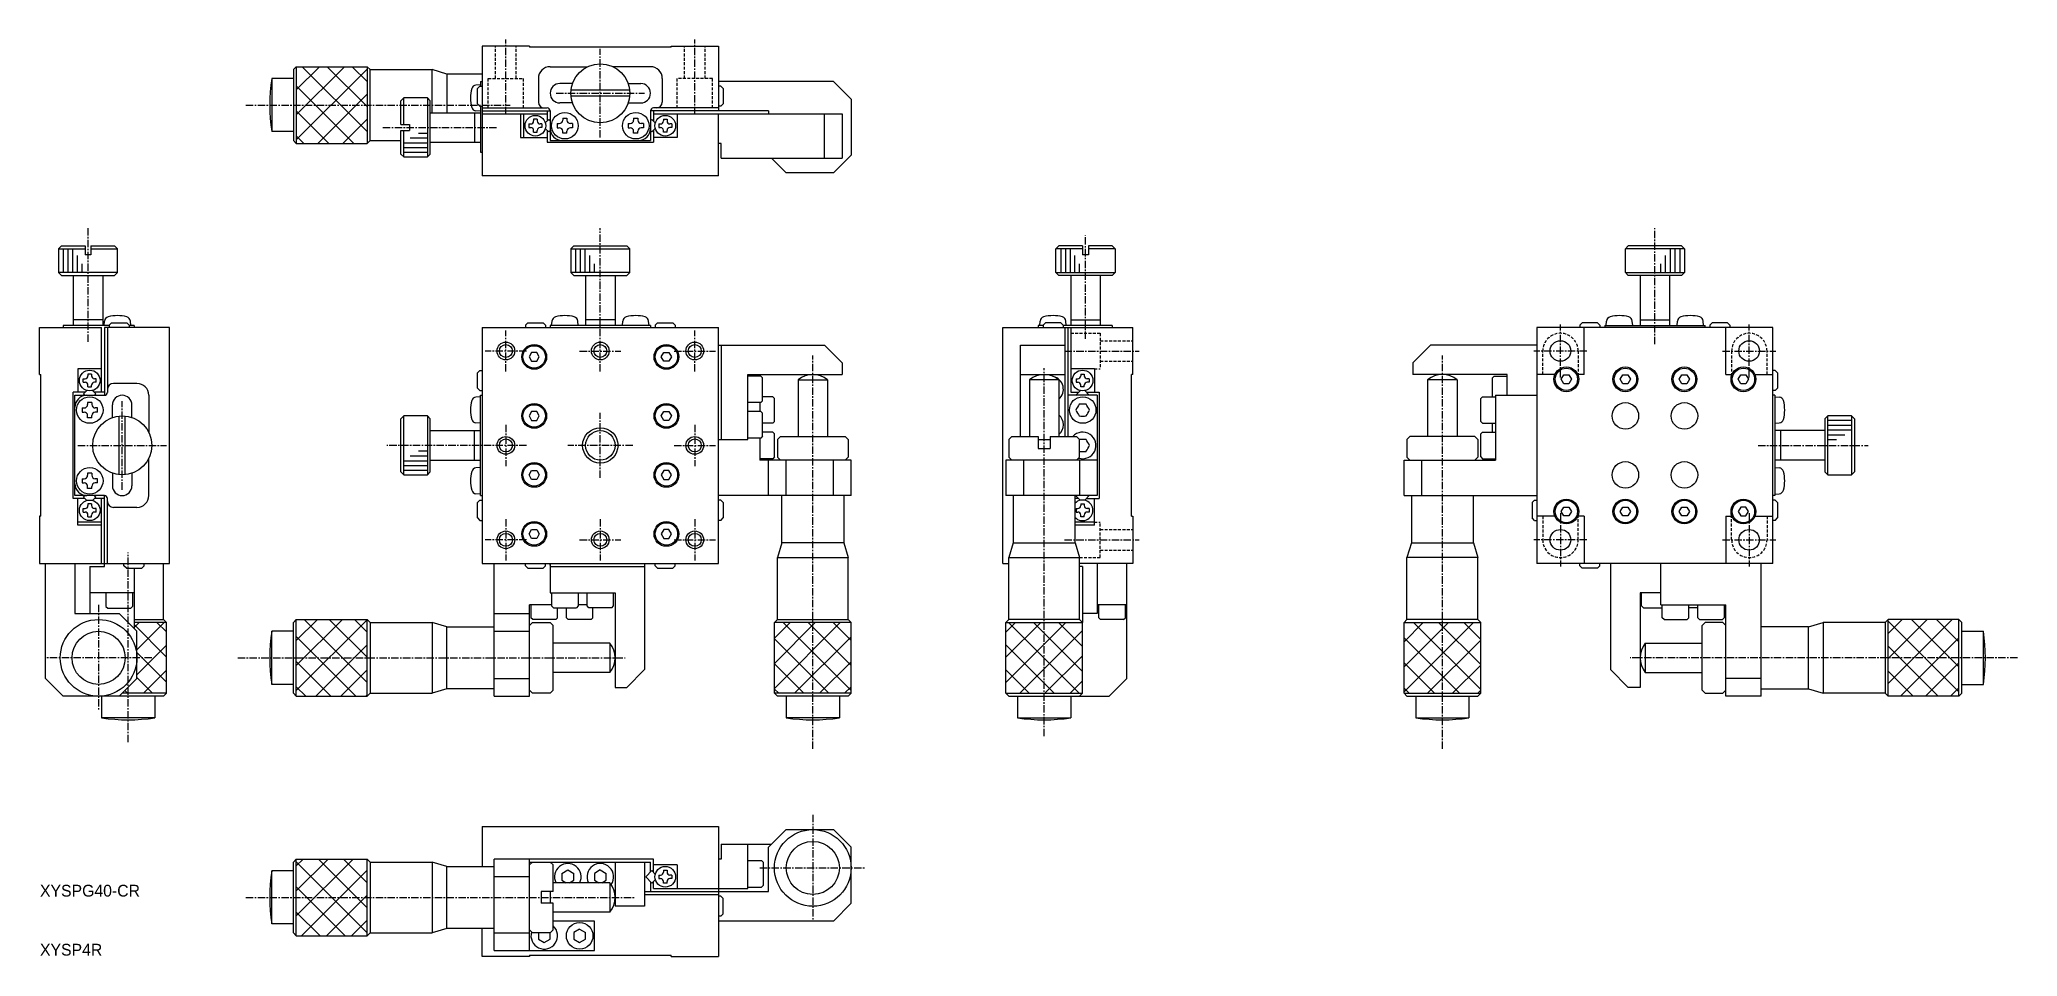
# Model space of a CAD drawing. Extents: x 57 to 392, y 48 to 204.
import ezdxf

# ---------------------------------------------------------------- set-up
doc = ezdxf.new("R2010")
doc.units = 0
doc.linetypes.add('CENTER', pattern=[2, 1.25, -0.25, 0.25, -0.25])
doc.linetypes.add('DASHED', pattern=[0.75, 0.5, -0.25])
doc.layers.get('0').update_dxf_attribs({"linetype": 'CONTINUOUS'})
doc.layers.add('CENTER', color=1, linetype='CENTER')

msp = doc.modelspace()

# ---------------------------------------------------------------- texts
at = {"color": 7, "linetype": 'CONTINUOUS'}
for s, p in [('XYSPG40-CR', (56.7, 58.44)), ('XYSP4R', (56.7, 48.44))]:
    msp.add_text(s, height=2, dxfattribs=at).set_placement(p)

# ---------------------------------------------------------------- linework, layer by layer
at = {"color": 7, "linetype": 'CONTINUOUS'}
for p, q in [((139.63, 202.58), (131.63, 202.58)), ((131.63, 202.58), (131.63, 180.58)), ((139.63, 202.58), (139.63, 202.38)), ((163.63, 202.38), (139.63, 202.38)), ((163.63, 202.58), (171.63, 202.58)), ((163.63, 202.38), (163.63, 202.58)), ((171.63, 202.58), (171.63, 191.58)), ((100.13, 199.08), (99.63, 198.58)), ((99.63, 198.58), (99.63, 186.58)), ((100.13, 199.08), (100.13, 186.08)), ((100.13, 199.08), (112.13, 199.08)), ((112.13, 199.08), (112.13, 186.08)), ((112.13, 199.08), (112.63, 198.58)), ((112.63, 186.58), (112.63, 198.58)), ((112.63, 198.58), (123.13, 198.58)), ((123.13, 191.28), (123.13, 198.58)), ((125.63, 197.83), (123.13, 198.58)), ((125.63, 197.83), (125.63, 191.28)), ((131.63, 197.83), (125.63, 197.83)), ((143.13, 199.08), (149.45, 199.08)), ((160.13, 199.08), (153.81, 199.08)), ((95.97, 197.08), (95.97, 188.08)), ((99.63, 197.08), (95.97, 197.08)), ((131.33, 196.03), (130.55, 195.97)), ((131.23, 195.78), (130.83, 195.38)), ((130.83, 192.78), (130.83, 195.38)), ((131.23, 195.78), (131.63, 195.78)), ((131.33, 196.58), (131.33, 195.78)), ((131.33, 196.58), (131.63, 196.58)), ((141.13, 197.08), (141.13, 193.08)), ((146.91, 196.23), (144.77, 196.23)), ((156.6, 195.08), (146.65, 195.08)), ((156.35, 196.23), (158.48, 196.23)), ((162.13, 197.08), (162.13, 193.08)), ((191.13, 196.58), (171.63, 196.58)), ((172.03, 195.78), (171.63, 195.78)), ((172.43, 195.38), (172.03, 195.78)), ((172.43, 195.38), (172.43, 192.78)), ((194.13, 193.58), (191.13, 196.58)), ((117.83, 193.28), (118.33, 193.78)), ((117.83, 189.28), (117.83, 193.28)), ((118.33, 189.28), (118.33, 193.78)), ((122.33, 193.78), (118.33, 193.78)), ((122.33, 193.78), (122.33, 183.78)), ((122.83, 193.28), (122.33, 193.78)), ((122.83, 184.28), (122.83, 193.28)), ((122.83, 191.28), (131.33, 191.28)), ((130.33, 191.28), (130.33, 186.28)), ((131.33, 191.53), (130.55, 191.6)), ((130.83, 192.78), (131.23, 192.38)), ((131.23, 192.38), (131.63, 192.38)), ((131.33, 192.38), (131.33, 184.58)), ((131.63, 192.08), (142.63, 192.08)), ((131.63, 191.58), (143.13, 191.58)), ((131.63, 191.08), (142.63, 191.08)), ((138.13, 191.08), (138.13, 187.08)), ((138.63, 191.08), (138.63, 187.08)), ((142.63, 191.58), (142.63, 189.89)), ((143.13, 191.58), (143.13, 186.58)), ((146.91, 192.93), (144.77, 192.93)), ((156.6, 194.08), (146.65, 194.08)), ((156.35, 192.93), (158.48, 192.93)), ((180.13, 191.58), (160.13, 191.58)), ((160.13, 191.58), (160.13, 186.58)), ((171.63, 192.08), (160.63, 192.08)), ((160.63, 191.58), (160.63, 189.89)), ((160.63, 191.08), (192.63, 191.08)), ((164.63, 191.08), (164.63, 187.08)), ((172.03, 192.38), (171.63, 192.38)), ((171.63, 180.58), (171.63, 191.08)), ((172.03, 192.38), (172.43, 192.78)), ((180.13, 191.58), (180.13, 191.08)), ((189.63, 183.58), (189.63, 191.08)), ((192.63, 191.08), (192.63, 183.58)), ((194.13, 193.58), (194.13, 184.08)), ((99.63, 188.08), (95.97, 188.08)), ((117.83, 189.28), (119.33, 189.28)), ((117.83, 184.28), (117.83, 188.28)), ((117.83, 188.28), (119.33, 188.28)), ((118.33, 183.78), (118.33, 188.28)), ((119.33, 189.28), (119.33, 188.28)), ((139.53, 189.38), (139.53, 188.78)), ((139.53, 189.38), (139.83, 189.38)), ((139.53, 188.78), (139.83, 188.78)), ((140.33, 190.18), (140.33, 189.88)), ((140.93, 190.18), (140.33, 190.18)), ((140.33, 187.98), (140.33, 188.28)), ((140.33, 187.98), (140.93, 187.98)), ((140.93, 190.18), (140.93, 189.88)), ((140.93, 187.98), (140.93, 188.28)), ((141.73, 189.38), (141.43, 189.38)), ((141.73, 188.78), (141.43, 188.78)), ((141.73, 189.38), (141.73, 188.78)), ((142.31, 189.57), (142.88, 190.14)), ((142.31, 188.59), (142.88, 188.02)), ((142.63, 188.27), (142.63, 186.28)), ((142.88, 190.14), (143.13, 189.89)), ((142.88, 188.02), (143.13, 188.27)), ((144.33, 189.44), (144.33, 188.73)), ((144.33, 189.44), (144.68, 189.44)), ((144.33, 188.73), (144.68, 188.73)), ((145.27, 190.38), (145.98, 190.38)), ((145.27, 190.38), (145.27, 190.03)), ((145.27, 187.79), (145.27, 188.14)), ((145.98, 187.79), (145.27, 187.79)), ((145.98, 190.38), (145.98, 190.03)), ((145.98, 187.79), (145.98, 188.14)), ((146.93, 189.44), (146.57, 189.44)), ((146.93, 188.73), (146.57, 188.73)), ((146.93, 189.44), (146.93, 188.73)), ((156.33, 189.44), (156.33, 188.73)), ((156.33, 189.44), (156.68, 189.44)), ((156.33, 188.73), (156.68, 188.73)), ((157.27, 190.38), (157.98, 190.38)), ((157.27, 190.38), (157.27, 190.03)), ((157.27, 187.79), (157.27, 188.14)), ((157.98, 187.79), (157.27, 187.79)), ((157.98, 190.38), (157.98, 190.03)), ((157.98, 187.79), (157.98, 188.14)), ((158.93, 189.44), (158.57, 189.44)), ((158.93, 188.73), (158.57, 188.73)), ((158.93, 189.44), (158.93, 188.73)), ((160.38, 190.14), (160.13, 189.89)), ((160.38, 188.02), (160.13, 188.27)), ((160.95, 189.57), (160.38, 190.14)), ((160.95, 188.59), (160.38, 188.02)), ((160.63, 188.27), (160.63, 186.28)), ((161.53, 189.38), (161.53, 188.78)), ((161.53, 189.38), (161.83, 189.38)), ((161.53, 188.78), (161.83, 188.78)), ((162.33, 190.18), (162.93, 190.18)), ((162.33, 190.18), (162.33, 189.88)), ((162.33, 187.98), (162.33, 188.28)), ((162.93, 187.98), (162.33, 187.98)), ((162.93, 190.18), (162.93, 189.88)), ((162.93, 187.98), (162.93, 188.28)), ((163.73, 189.38), (163.43, 189.38)), ((163.73, 188.78), (163.43, 188.78)), ((163.73, 189.38), (163.73, 188.78)), ((100.13, 186.08), (99.63, 186.58)), ((100.13, 186.08), (112.13, 186.08)), ((112.63, 186.58), (112.13, 186.08)), ((112.63, 186.58), (117.83, 186.58)), ((122.83, 186.28), (131.33, 186.28)), ((131.33, 184.58), (131.63, 184.58)), ((138.13, 187.08), (142.63, 187.08)), ((142.63, 186.28), (160.63, 186.28)), ((143.13, 186.58), (160.13, 186.58)), ((164.63, 187.08), (160.63, 187.08)), ((172.13, 186.08), (171.63, 186.08)), ((172.13, 183.58), (172.13, 186.08)), ((117.83, 184.28), (118.33, 183.78)), ((118.33, 183.78), (122.33, 183.78)), ((122.33, 183.78), (122.83, 184.28)), ((172.13, 183.58), (192.63, 183.58)), ((180.63, 183.58), (183.13, 181.08)), ((191.13, 181.08), (183.13, 181.08)), ((191.13, 181.08), (194.13, 184.08)), ((171.63, 180.58), (131.63, 180.58)), ((60.33, 168.7), (59.83, 168.2)), ((59.83, 168.2), (64.33, 168.2)), ((59.83, 168.2), (59.83, 164.2)), ((60.33, 168.7), (64.33, 168.7)), ((64.33, 168.7), (64.33, 167.2)), ((65.33, 168.7), (69.33, 168.7)), ((65.33, 168.7), (65.33, 167.2)), ((65.33, 168.2), (69.83, 168.2)), ((69.33, 168.7), (69.83, 168.2)), ((69.83, 164.2), (69.83, 168.2)), ((147.13, 168.7), (146.63, 168.2)), ((146.63, 168.2), (156.63, 168.2)), ((146.63, 168.2), (146.63, 164.2)), ((147.13, 168.7), (156.13, 168.7)), ((156.13, 168.7), (156.63, 168.2)), ((156.63, 164.2), (156.63, 168.2)), ((229.33, 168.7), (228.83, 168.2)), ((233.33, 168.2), (228.83, 168.2)), ((228.83, 164.2), (228.83, 168.2)), ((233.33, 168.7), (229.33, 168.7)), ((233.33, 168.7), (233.33, 167.2)), ((238.33, 168.7), (234.33, 168.7)), ((234.33, 168.7), (234.33, 167.2)), ((238.83, 168.2), (234.33, 168.2)), ((238.33, 168.7), (238.83, 168.2)), ((238.83, 168.2), (238.83, 164.2)), ((325.79, 168.7), (325.29, 168.2)), ((325.29, 164.2), (325.29, 168.2)), ((335.29, 168.2), (325.29, 168.2)), ((334.79, 168.7), (325.79, 168.7)), ((334.79, 168.7), (335.29, 168.2)), ((335.29, 168.2), (335.29, 164.2)), ((69.83, 164.2), (59.83, 164.2)), ((59.83, 164.2), (60.33, 163.7)), ((65.33, 167.2), (64.33, 167.2)), ((69.33, 163.7), (69.83, 164.2)), ((156.63, 164.2), (146.63, 164.2)), ((146.63, 164.2), (147.13, 163.7)), ((156.13, 163.7), (156.63, 164.2)), ((228.83, 164.2), (238.83, 164.2)), ((229.33, 163.7), (228.83, 164.2)), ((234.33, 167.2), (233.33, 167.2)), ((238.83, 164.2), (238.33, 163.7)), ((325.29, 164.2), (335.29, 164.2)), ((325.79, 163.7), (325.29, 164.2)), ((335.29, 164.2), (334.79, 163.7)), ((60.33, 163.7), (69.33, 163.7)), ((62.33, 163.7), (62.33, 155.2)), ((67.33, 163.7), (67.33, 155.2)), ((147.13, 163.7), (156.13, 163.7)), ((149.13, 163.7), (149.13, 155.2)), ((154.13, 163.7), (154.13, 155.2)), ((238.33, 163.7), (229.33, 163.7)), ((231.33, 163.7), (231.33, 155.2)), ((236.33, 163.7), (236.33, 155.2)), ((334.79, 163.7), (325.79, 163.7)), ((327.79, 163.7), (327.79, 155.2)), ((332.79, 163.7), (332.79, 155.2)), ((56.63, 146.9), (56.63, 154.9)), ((56.63, 154.9), (67.13, 154.9)), ((68.43, 155.2), (60.63, 155.2)), ((60.63, 155.2), (60.63, 154.9)), ((67.33, 156.2), (62.33, 156.2)), ((67.13, 143.9), (67.13, 154.9)), ((67.58, 155.2), (67.65, 155.98)), ((67.63, 154.9), (67.63, 143.4)), ((78.63, 154.9), (67.63, 154.9)), ((68.13, 154.9), (68.13, 143.86)), ((68.83, 155.7), (68.43, 155.3)), ((68.43, 155.3), (68.43, 154.9)), ((68.83, 155.7), (71.43, 155.7)), ((71.83, 155.3), (71.43, 155.7)), ((71.83, 155.3), (71.83, 154.9)), ((72.63, 155.2), (71.83, 155.2)), ((72.08, 155.2), (72.01, 155.98)), ((72.63, 155.2), (72.63, 154.9)), ((78.63, 114.9), (78.63, 154.9)), ((131.63, 154.9), (171.63, 154.9)), ((131.63, 154.9), (131.63, 114.9)), ((139.33, 155.7), (138.93, 155.3)), ((138.93, 155.3), (138.93, 154.9)), ((139.33, 155.7), (141.93, 155.7)), ((142.33, 155.3), (141.93, 155.7)), ((142.33, 155.3), (142.33, 154.9)), ((160.13, 155.2), (143.13, 155.2)), ((143.13, 155.2), (143.13, 154.9)), ((143.38, 155.2), (143.45, 155.98)), ((147.88, 155.2), (147.81, 155.98)), ((154.13, 156.2), (149.13, 156.2)), ((155.38, 155.2), (155.45, 155.98)), ((159.88, 155.2), (159.81, 155.98)), ((160.13, 155.2), (160.13, 154.9)), ((161.33, 155.7), (160.93, 155.3)), ((160.93, 155.3), (160.93, 154.9)), ((161.33, 155.7), (163.93, 155.7)), ((164.33, 155.3), (163.93, 155.7)), ((164.33, 155.3), (164.33, 154.9)), ((171.63, 114.9), (171.63, 154.9)), ((219.83, 114.9), (219.83, 154.9)), ((219.83, 154.9), (241.83, 154.9)), ((226.63, 155.2), (225.83, 155.2)), ((225.83, 155.2), (225.83, 154.9)), ((226.08, 155.2), (226.15, 155.98)), ((226.63, 155.3), (227.03, 155.7)), ((226.63, 155.3), (226.63, 154.9)), ((229.63, 155.7), (227.03, 155.7)), ((229.63, 155.7), (230.03, 155.3)), ((230.03, 155.3), (230.03, 154.9)), ((238.33, 155.2), (230.03, 155.2)), ((230.33, 154.9), (230.33, 136.4)), ((230.58, 155.2), (230.51, 155.98)), ((230.83, 154.9), (230.83, 136.4)), ((231.33, 156.2), (236.33, 156.2)), ((231.33, 154.9), (231.33, 143.9)), ((238.33, 155.2), (238.33, 154.9)), ((241.83, 146.9), (241.83, 154.9)), ((350.29, 154.9), (310.29, 154.9)), ((310.29, 154.9), (310.29, 114.9)), ((317.59, 155.3), (317.99, 155.7)), ((317.59, 155.3), (317.59, 154.9)), ((320.59, 155.7), (317.99, 155.7)), ((318.29, 146.9), (318.29, 154.9)), ((320.59, 155.7), (320.99, 155.3)), ((320.99, 155.3), (320.99, 154.9)), ((321.79, 155.2), (338.79, 155.2)), ((321.79, 155.2), (321.79, 154.9)), ((322.04, 155.2), (322.11, 155.98)), ((326.54, 155.2), (326.47, 155.98)), ((327.79, 156.2), (332.79, 156.2)), ((334.04, 155.2), (334.11, 155.98)), ((338.54, 155.2), (338.47, 155.98)), ((338.79, 154.9), (338.79, 155.2)), ((339.59, 155.3), (339.99, 155.7)), ((339.59, 155.3), (339.59, 154.9)), ((342.59, 155.7), (339.99, 155.7)), ((342.29, 146.9), (342.29, 154.9)), ((342.59, 155.7), (342.99, 155.3)), ((342.99, 155.3), (342.99, 154.9)), ((350.29, 114.9), (350.29, 154.9)), ((171.63, 151.9), (189.63, 151.9)), ((172.13, 151.9), (172.13, 135.9)), ((192.63, 148.9), (189.63, 151.9)), ((222.83, 151.9), (230.33, 151.9)), ((222.83, 136.4), (222.83, 151.9)), ((289.29, 148.9), (292.29, 151.9)), ((310.29, 151.9), (292.29, 151.9)), ((63.13, 147.9), (63.13, 143.9)), ((67.13, 147.9), (63.13, 147.9)), ((131.23, 147.6), (130.83, 147.2)), ((131.23, 147.6), (131.63, 147.6)), ((139.99, 150.65), (139.56, 149.9)), ((139.56, 149.9), (139.99, 149.15)), ((140.86, 150.65), (139.99, 150.65)), ((139.99, 149.15), (140.86, 149.15)), ((141.29, 149.9), (140.86, 150.65)), ((140.86, 149.15), (141.29, 149.9)), ((161.96, 149.9), (162.39, 150.65)), ((162.39, 149.15), (161.96, 149.9)), ((162.39, 150.65), (163.26, 150.65)), ((163.26, 149.15), (162.39, 149.15)), ((163.26, 150.65), (163.69, 149.9)), ((163.69, 149.9), (163.26, 149.15)), ((192.63, 148.9), (192.63, 146.9)), ((235.33, 147.9), (231.33, 147.9)), ((235.33, 147.9), (235.33, 143.9)), ((289.29, 148.9), (289.29, 146.9)), ((350.69, 147.6), (350.29, 147.6)), ((351.09, 147.2), (350.69, 147.6)), ((56.63, 146.9), (56.83, 146.9)), ((56.83, 122.9), (56.83, 146.9)), ((64.03, 145.6), (64.03, 146.2)), ((64.03, 146.2), (64.33, 146.2)), ((64.03, 145.6), (64.33, 145.6)), ((64.64, 144.22), (64.07, 143.65)), ((64.83, 147), (64.83, 146.7)), ((65.43, 147), (64.83, 147)), ((64.83, 144.8), (64.83, 145.1)), ((64.83, 144.8), (65.43, 144.8)), ((65.43, 147), (65.43, 146.7)), ((65.43, 144.8), (65.43, 145.1)), ((65.62, 144.22), (66.19, 143.65)), ((66.23, 146.2), (65.93, 146.2)), ((66.23, 145.6), (65.93, 145.6)), ((66.23, 145.6), (66.23, 146.2)), ((73.13, 145.4), (69.13, 145.4)), ((130.83, 144.6), (130.83, 147.2)), ((130.83, 144.6), (131.23, 144.2)), ((131.23, 144.2), (131.63, 144.2)), ((176.63, 135.9), (176.63, 146.9)), ((176.63, 146.9), (192.63, 146.9)), ((178.83, 146.65), (176.63, 146.65)), ((179.13, 146.35), (178.83, 146.65)), ((179.13, 142.45), (179.13, 146.35)), ((185.13, 146.02), (190.13, 146.02)), ((185.13, 146.02), (185.13, 136.4)), ((190.13, 146.02), (190.13, 136.4)), ((222.83, 146.9), (230.33, 146.9)), ((229.33, 146.02), (224.33, 146.02)), ((224.33, 146.02), (224.33, 136.4)), ((229.33, 146.02), (229.33, 136.4)), ((232.23, 146.2), (232.23, 145.6)), ((232.23, 146.2), (232.53, 146.2)), ((232.23, 145.6), (232.53, 145.6)), ((232.96, 144.19), (232.27, 143.5)), ((233.03, 147), (233.03, 146.7)), ((233.03, 147), (233.63, 147)), ((233.03, 144.8), (233.03, 145.1)), ((233.63, 144.8), (233.03, 144.8)), ((233.63, 147), (233.63, 146.7)), ((233.63, 144.8), (233.63, 145.1)), ((233.7, 144.19), (234.39, 143.5)), ((234.43, 146.2), (234.13, 146.2)), ((234.43, 145.6), (234.13, 145.6)), ((234.43, 146.2), (234.43, 145.6)), ((241.63, 122.9), (241.63, 146.9)), ((241.83, 146.9), (241.63, 146.9)), ((305.29, 146.9), (289.29, 146.9)), ((296.79, 146.02), (291.79, 146.02)), ((291.79, 146.02), (291.79, 136.4)), ((296.79, 146.02), (296.79, 136.4)), ((302.79, 146.35), (303.09, 146.65)), ((302.79, 143.15), (302.79, 146.35)), ((303.09, 146.65), (305.29, 146.65)), ((305.29, 143.4), (305.29, 146.9)), ((313.35, 146.9), (310.29, 146.9)), ((314.42, 146.1), (314.85, 146.85)), ((314.85, 145.35), (314.42, 146.1)), ((314.85, 146.85), (315.72, 146.85)), ((315.72, 145.35), (314.85, 145.35)), ((315.72, 146.85), (316.15, 146.1)), ((316.15, 146.1), (315.72, 145.35)), ((318.29, 146.9), (317.23, 146.9)), ((324.42, 146.1), (324.85, 146.85)), ((324.85, 145.35), (324.42, 146.1)), ((324.85, 146.85), (325.72, 146.85)), ((325.72, 145.35), (324.85, 145.35)), ((325.72, 146.85), (326.15, 146.1)), ((326.15, 146.1), (325.72, 145.35)), ((334.42, 146.1), (334.85, 146.85)), ((334.85, 145.35), (334.42, 146.1)), ((334.85, 146.85), (335.72, 146.85)), ((335.72, 145.35), (334.85, 145.35)), ((335.72, 146.85), (336.15, 146.1)), ((336.15, 146.1), (335.72, 145.35)), ((342.29, 146.9), (343.35, 146.9)), ((344.42, 146.1), (344.85, 146.85)), ((344.85, 145.35), (344.42, 146.1)), ((344.85, 146.85), (345.72, 146.85)), ((345.72, 145.35), (344.85, 145.35)), ((345.72, 146.85), (346.15, 146.1)), ((346.15, 146.1), (345.72, 145.35)), ((347.23, 146.9), (350.29, 146.9)), ((350.69, 144.2), (350.29, 144.2)), ((350.69, 144.2), (351.09, 144.6)), ((351.09, 147.2), (351.09, 144.6)), ((62.33, 125.9), (62.33, 143.9)), ((64.32, 143.9), (62.33, 143.9)), ((62.63, 143.4), (67.63, 143.4)), ((62.63, 126.4), (62.63, 143.4)), ((63.83, 141.25), (63.83, 140.54)), ((63.83, 141.25), (64.18, 141.25)), ((64.07, 143.65), (64.32, 143.4)), ((65.48, 142.19), (64.77, 142.19)), ((64.77, 142.19), (64.77, 141.84)), ((65.48, 142.19), (65.48, 141.84)), ((67.63, 143.9), (65.94, 143.9)), ((66.19, 143.65), (65.94, 143.4)), ((66.43, 141.25), (66.07, 141.25)), ((66.43, 140.54), (66.43, 141.25)), ((68.98, 139.62), (68.98, 141.75)), ((72.28, 139.62), (72.28, 141.75)), ((75.13, 143.4), (75.13, 137.08)), ((131.33, 143.15), (130.55, 143.08)), ((131.33, 126.4), (131.33, 143.4)), ((131.33, 143.4), (131.63, 143.4)), ((178.83, 142.15), (176.63, 142.15)), ((178.63, 142.15), (178.63, 140.65)), ((179.13, 142.45), (178.83, 142.15)), ((180.83, 143.15), (179.13, 143.15)), ((181.13, 142.85), (180.83, 143.15)), ((181.13, 138.95), (181.13, 142.85)), ((235.83, 143.4), (230.83, 143.4)), ((231.33, 143.9), (232.67, 143.9)), ((232.27, 143.5), (232.37, 143.4)), ((233.99, 143.9), (236.13, 143.9)), ((234.39, 143.5), (234.29, 143.4)), ((235.83, 143.4), (235.83, 126.4)), ((236.13, 143.9), (236.13, 125.9)), ((300.79, 142.85), (301.09, 143.15)), ((300.79, 138.95), (300.79, 142.85)), ((301.09, 143.15), (303.29, 143.15)), ((303.29, 143.4), (310.29, 143.4)), ((303.29, 143.4), (303.29, 132.4)), ((350.59, 143.4), (350.29, 143.4)), ((350.59, 143.4), (350.59, 126.4)), ((350.59, 143.15), (351.37, 143.08)), ((63.83, 140.54), (64.18, 140.54)), ((64.77, 139.6), (64.77, 139.95)), ((65.48, 139.6), (64.77, 139.6)), ((65.48, 139.6), (65.48, 139.95)), ((66.43, 140.54), (66.07, 140.54)), ((70.13, 129.92), (70.13, 139.87)), ((71.13, 129.92), (71.13, 139.87)), ((117.83, 139.4), (118.33, 139.9)), ((117.83, 130.4), (117.83, 139.4)), ((118.33, 129.9), (118.33, 139.9)), ((122.33, 139.9), (118.33, 139.9)), ((122.33, 139.9), (122.33, 129.9)), ((122.83, 139.4), (122.33, 139.9)), ((122.83, 130.4), (122.83, 139.4)), ((122.83, 137.4), (131.33, 137.4)), ((130.33, 132.4), (130.33, 137.4)), ((131.33, 138.65), (130.55, 138.71)), ((139.99, 140.65), (139.56, 139.9)), ((139.56, 139.9), (139.99, 139.15)), ((140.86, 140.65), (139.99, 140.65)), ((139.99, 139.15), (140.86, 139.15)), ((141.29, 139.9), (140.86, 140.65)), ((140.86, 139.15), (141.29, 139.9)), ((161.96, 139.9), (162.39, 140.65)), ((162.39, 139.15), (161.96, 139.9)), ((162.39, 140.65), (163.26, 140.65)), ((163.26, 139.15), (162.39, 139.15)), ((163.26, 140.65), (163.69, 139.9)), ((163.69, 139.9), (163.26, 139.15)), ((178.83, 140.65), (176.63, 140.65)), ((179.13, 140.35), (178.83, 140.65)), ((179.13, 136.45), (179.13, 140.35)), ((180.83, 138.65), (179.13, 138.65)), ((181.13, 138.95), (180.83, 138.65)), ((300.79, 138.95), (301.09, 138.65)), ((301.09, 138.65), (303.29, 138.65)), ((302.79, 137.15), (302.79, 138.65)), ((350.59, 138.65), (351.37, 138.71)), ((359.09, 137.4), (350.59, 137.4)), ((351.59, 137.4), (351.59, 132.4)), ((359.59, 139.9), (359.09, 139.4)), ((359.09, 139.4), (359.09, 130.4)), ((363.59, 139.9), (359.59, 139.9)), ((359.59, 129.9), (359.59, 139.9)), ((363.59, 139.9), (363.59, 129.9)), ((364.09, 139.4), (363.59, 139.9)), ((364.09, 139.4), (364.09, 130.4)), ((171.63, 135.9), (176.63, 135.9)), ((178.83, 136.15), (176.63, 136.15)), ((178.63, 136.15), (178.63, 132.4)), ((179.13, 136.45), (178.83, 136.15)), ((180.83, 137.15), (179.13, 137.15)), ((181.13, 136.85), (180.83, 137.15)), ((181.13, 132.95), (181.13, 136.85)), ((181.63, 135.9), (182.13, 136.4)), ((181.63, 135.9), (181.63, 132.9)), ((182.13, 136.4), (193.13, 136.4)), ((193.13, 136.4), (193.63, 135.9)), ((193.63, 135.9), (193.63, 132.9)), ((221.33, 136.4), (220.83, 135.9)), ((220.83, 135.9), (220.83, 132.9)), ((221.33, 136.4), (225.83, 136.4)), ((225.83, 136.4), (225.83, 134.4)), ((225.83, 135.9), (227.83, 135.9)), ((225.83, 134.4), (227.83, 134.4)), ((227.83, 136.4), (227.83, 134.4)), ((227.83, 136.4), (232.33, 136.4)), ((232.83, 135.9), (232.33, 136.4)), ((232.83, 132.9), (232.83, 135.9)), ((288.79, 136.4), (288.29, 135.9)), ((288.29, 135.9), (288.29, 132.9)), ((299.79, 136.4), (288.79, 136.4)), ((300.29, 135.9), (299.79, 136.4)), ((300.29, 135.9), (300.29, 132.9)), ((300.79, 136.85), (301.09, 137.15)), ((300.79, 132.95), (300.79, 136.85)), ((301.09, 137.15), (303.29, 137.15)), ((75.13, 126.4), (75.13, 132.72)), ((122.83, 132.4), (131.33, 132.4)), ((131.33, 131.15), (130.55, 131.08)), ((180.83, 132.65), (178.63, 132.65)), ((194.13, 132.4), (178.63, 132.4)), ((180.13, 126.4), (180.13, 132.4)), ((181.13, 132.95), (180.83, 132.65)), ((182.13, 132.4), (181.63, 132.9)), ((183.13, 126.4), (183.13, 132.4)), ((191.13, 126.4), (191.13, 132.4)), ((193.63, 132.9), (193.13, 132.4)), ((194.13, 126.4), (194.13, 132.4)), ((220.33, 132.4), (220.33, 126.4)), ((235.83, 132.4), (220.33, 132.4)), ((220.83, 132.9), (221.33, 132.4)), ((223.33, 132.4), (223.33, 126.4)), ((232.33, 132.4), (232.83, 132.9)), ((232.83, 132.4), (232.83, 126.4)), ((287.79, 132.4), (303.29, 132.4)), ((287.79, 126.4), (287.79, 132.4)), ((288.29, 132.9), (288.79, 132.4)), ((290.79, 126.4), (290.79, 132.4)), ((299.79, 132.4), (300.29, 132.9)), ((300.79, 132.95), (301.09, 132.65)), ((301.09, 132.65), (303.29, 132.65)), ((359.09, 132.4), (350.59, 132.4)), ((350.59, 131.15), (351.37, 131.08)), ((63.83, 129.25), (63.83, 128.54)), ((63.83, 129.25), (64.18, 129.25)), ((63.83, 128.54), (64.18, 128.54)), ((65.48, 130.19), (64.77, 130.19)), ((64.77, 130.19), (64.77, 129.84)), ((64.77, 127.6), (64.77, 127.95)), ((65.48, 127.6), (64.77, 127.6)), ((65.48, 130.19), (65.48, 129.84)), ((65.48, 127.6), (65.48, 127.95)), ((66.43, 129.25), (66.07, 129.25)), ((66.43, 128.54), (66.07, 128.54)), ((66.43, 128.54), (66.43, 129.25)), ((68.98, 130.18), (68.98, 128.04)), ((72.28, 130.18), (72.28, 128.04)), ((117.83, 130.4), (118.33, 129.9)), ((118.33, 129.9), (122.33, 129.9)), ((122.33, 129.9), (122.83, 130.4)), ((139.56, 129.9), (139.99, 130.65)), ((139.99, 129.15), (139.56, 129.9)), ((139.99, 130.65), (140.86, 130.65)), ((140.86, 129.15), (139.99, 129.15)), ((140.86, 130.65), (141.29, 129.9)), ((141.29, 129.9), (140.86, 129.15)), ((162.39, 130.65), (161.96, 129.9)), ((161.96, 129.9), (162.39, 129.15)), ((163.26, 130.65), (162.39, 130.65)), ((162.39, 129.15), (163.26, 129.15)), ((163.69, 129.9), (163.26, 130.65)), ((163.26, 129.15), (163.69, 129.9)), ((359.09, 130.4), (359.59, 129.9)), ((359.59, 129.9), (363.59, 129.9)), ((364.09, 130.4), (363.59, 129.9)), ((64.32, 125.9), (62.33, 125.9)), ((67.63, 126.4), (62.63, 126.4)), ((63.13, 121.4), (63.13, 125.9)), ((64.03, 123.6), (64.03, 124.2)), ((64.03, 124.2), (64.33, 124.2)), ((64.07, 126.15), (64.32, 126.4)), ((64.64, 125.58), (64.07, 126.15)), ((64.83, 125), (64.83, 124.7)), ((65.43, 125), (64.83, 125)), ((65.43, 125), (65.43, 124.7)), ((65.62, 125.58), (66.19, 126.15)), ((66.23, 124.2), (65.93, 124.2)), ((66.19, 126.15), (65.94, 126.4)), ((67.63, 125.9), (65.94, 125.9)), ((66.23, 123.6), (66.23, 124.2)), ((67.13, 114.9), (67.13, 125.9)), ((67.63, 114.4), (67.63, 126.4)), ((68.13, 114.9), (68.13, 125.9)), ((73.13, 124.4), (69.13, 124.4)), ((131.33, 126.65), (130.55, 126.71)), ((131.23, 125.6), (130.83, 125.2)), ((130.83, 122.6), (130.83, 125.2)), ((131.23, 125.6), (131.63, 125.6)), ((131.33, 126.4), (131.63, 126.4)), ((194.13, 126.4), (171.63, 126.4)), ((172.03, 125.6), (171.63, 125.6)), ((172.43, 125.2), (172.03, 125.6)), ((172.43, 125.2), (172.43, 122.6)), ((182.38, 118.4), (182.38, 126.4)), ((192.88, 126.4), (192.88, 118.4)), ((235.83, 126.4), (220.33, 126.4)), ((221.58, 126.4), (221.58, 118.4)), ((232.08, 118.4), (232.08, 126.4)), ((232.65, 125.9), (232.08, 125.9)), ((232.94, 125.6), (232.15, 126.4)), ((232.23, 124.2), (232.23, 123.6)), ((232.23, 124.2), (232.53, 124.2)), ((233.03, 125), (233.03, 124.7)), ((233.03, 125), (233.63, 125)), ((233.63, 125), (233.63, 124.7)), ((233.69, 125.61), (234.47, 126.4)), ((233.97, 125.9), (236.13, 125.9)), ((234.43, 124.2), (234.13, 124.2)), ((234.43, 124.2), (234.43, 123.6)), ((235.33, 121.4), (235.33, 125.9)), ((287.79, 126.4), (310.29, 126.4)), ((289.04, 126.4), (289.04, 118.4)), ((299.54, 118.4), (299.54, 126.4)), ((309.49, 125.2), (309.89, 125.6)), ((309.49, 125.2), (309.49, 122.6)), ((309.89, 125.6), (310.29, 125.6)), ((314.42, 123.7), (314.85, 124.45)), ((314.85, 124.45), (315.72, 124.45)), ((315.72, 124.45), (316.15, 123.7)), ((324.42, 123.7), (324.85, 124.45)), ((324.85, 124.45), (325.72, 124.45)), ((325.72, 124.45), (326.15, 123.7)), ((334.42, 123.7), (334.85, 124.45)), ((334.85, 124.45), (335.72, 124.45)), ((335.72, 124.45), (336.15, 123.7)), ((344.85, 124.45), (344.42, 123.7)), ((345.72, 124.45), (344.85, 124.45)), ((346.15, 123.7), (345.72, 124.45)), ((350.59, 126.4), (350.29, 126.4)), ((350.69, 125.6), (350.29, 125.6)), ((350.59, 126.65), (351.37, 126.71)), ((351.09, 125.2), (350.69, 125.6)), ((351.09, 125.2), (351.09, 122.6)), ((56.63, 122.9), (56.63, 114.9)), ((56.83, 122.9), (56.63, 122.9)), ((67.13, 121.9), (63.13, 121.9)), ((67.13, 121.4), (63.13, 121.4)), ((64.03, 123.6), (64.33, 123.6)), ((64.83, 122.8), (64.83, 123.1)), ((64.83, 122.8), (65.43, 122.8)), ((65.43, 122.8), (65.43, 123.1)), ((66.23, 123.6), (65.93, 123.6)), ((130.83, 122.6), (131.23, 122.2)), ((131.23, 122.2), (131.63, 122.2)), ((139.56, 119.9), (139.99, 120.65)), ((139.99, 120.65), (140.86, 120.65)), ((140.86, 120.65), (141.29, 119.9)), ((162.39, 120.65), (161.96, 119.9)), ((163.26, 120.65), (162.39, 120.65)), ((163.69, 119.9), (163.26, 120.65)), ((172.03, 122.2), (171.63, 122.2)), ((172.03, 122.2), (172.43, 122.6)), ((235.33, 121.9), (232.08, 121.9)), ((235.33, 121.4), (232.08, 121.4)), ((232.23, 123.6), (232.53, 123.6)), ((233.03, 122.8), (233.03, 123.1)), ((233.63, 122.8), (233.03, 122.8)), ((233.63, 122.8), (233.63, 123.1)), ((234.43, 123.6), (234.13, 123.6)), ((241.63, 122.9), (241.83, 122.9)), ((241.83, 122.9), (241.83, 114.9)), ((309.89, 122.2), (309.49, 122.6)), ((309.89, 122.2), (310.29, 122.2)), ((313.35, 122.9), (310.29, 122.9)), ((314.85, 122.95), (314.42, 123.7)), ((315.72, 122.95), (314.85, 122.95)), ((316.15, 123.7), (315.72, 122.95)), ((318.29, 122.9), (317.23, 122.9)), ((318.29, 122.9), (318.29, 114.9)), ((324.85, 122.95), (324.42, 123.7)), ((325.72, 122.95), (324.85, 122.95)), ((326.15, 123.7), (325.72, 122.95)), ((334.85, 122.95), (334.42, 123.7)), ((335.72, 122.95), (334.85, 122.95)), ((336.15, 123.7), (335.72, 122.95)), ((342.29, 122.9), (342.29, 114.9)), ((342.29, 122.9), (343.35, 122.9)), ((344.42, 123.7), (344.85, 122.95)), ((344.85, 122.95), (345.72, 122.95)), ((345.72, 122.95), (346.15, 123.7)), ((347.23, 122.9), (350.29, 122.9)), ((350.69, 122.2), (350.29, 122.2)), ((350.69, 122.2), (351.09, 122.6)), ((139.99, 119.15), (139.56, 119.9)), ((140.86, 119.15), (139.99, 119.15)), ((141.29, 119.9), (140.86, 119.15)), ((161.96, 119.9), (162.39, 119.15)), ((162.39, 119.15), (163.26, 119.15)), ((163.26, 119.15), (163.69, 119.9)), ((182.38, 118.4), (181.63, 115.9)), ((192.88, 118.4), (182.38, 118.4)), ((192.88, 118.4), (193.63, 115.9)), ((221.58, 118.4), (220.83, 115.9)), ((221.58, 118.4), (232.08, 118.4)), ((232.08, 118.4), (232.83, 115.9)), ((289.04, 118.4), (288.29, 115.9)), ((289.04, 118.4), (299.54, 118.4)), ((299.54, 118.4), (300.29, 115.9)), ((56.63, 114.9), (78.63, 114.9)), ((57.63, 95.4), (57.63, 114.9)), ((62.63, 114.9), (62.63, 106.4)), ((65.13, 114.4), (65.13, 106.4)), ((65.13, 114.4), (67.63, 114.4)), ((70.93, 114.5), (70.93, 114.9)), ((71.33, 114.1), (70.93, 114.5)), ((71.33, 114.1), (73.93, 114.1)), ((72.63, 114.1), (72.63, 103.9)), ((74.33, 114.5), (73.93, 114.1)), ((74.33, 114.5), (74.33, 114.9)), ((77.63, 105.4), (77.63, 114.9)), ((131.63, 114.9), (171.63, 114.9)), ((133.63, 92.4), (133.63, 114.9)), ((138.93, 114.5), (138.93, 114.9)), ((139.33, 114.1), (138.93, 114.5)), ((139.33, 114.1), (141.93, 114.1)), ((142.33, 114.5), (141.93, 114.1)), ((142.33, 114.5), (142.33, 114.9)), ((143.13, 114.6), (143.13, 114.9)), ((143.13, 114.9), (143.13, 109.9)), ((143.13, 114.4), (159.13, 114.4)), ((159.13, 114.9), (159.13, 96.9)), ((160.93, 114.5), (160.93, 114.9)), ((161.33, 114.1), (160.93, 114.5)), ((161.33, 114.1), (163.93, 114.1)), ((164.33, 114.5), (163.93, 114.1)), ((164.33, 114.5), (164.33, 114.9)), ((181.63, 115.9), (193.63, 115.9)), ((181.63, 105.4), (181.63, 115.9)), ((193.63, 105.4), (193.63, 115.9)), ((219.83, 114.9), (220.83, 114.9)), ((220.83, 115.9), (232.83, 115.9)), ((220.83, 105.4), (220.83, 115.9)), ((232.83, 105.4), (232.83, 115.9)), ((241.83, 114.9), (232.83, 114.9)), ((233.33, 114.4), (232.83, 114.4)), ((233.33, 114.4), (233.33, 104.9)), ((235.83, 114.9), (235.83, 106.4)), ((240.83, 95.4), (240.83, 114.9)), ((288.29, 105.4), (288.29, 115.9)), ((300.29, 115.9), (288.29, 115.9)), ((300.29, 105.4), (300.29, 115.9)), ((350.29, 114.9), (310.29, 114.9)), ((317.59, 114.5), (317.59, 114.9)), ((317.59, 114.5), (317.99, 114.1)), ((320.59, 114.1), (317.99, 114.1)), ((320.59, 114.1), (320.99, 114.5)), ((320.99, 114.5), (320.99, 114.9)), ((322.79, 114.9), (322.79, 96.9)), ((331.29, 107.9), (331.29, 114.9)), ((348.29, 92.4), (348.29, 114.9)), ((72.63, 109.9), (65.13, 109.9)), ((67.88, 109.9), (67.88, 107.6)), ((67.88, 107.6), (68.18, 107.3)), ((68.18, 107.3), (72.08, 107.3)), ((72.08, 107.3), (72.38, 107.6)), ((72.38, 109.9), (72.38, 107.6)), ((143.38, 107.9), (139.63, 107.9)), ((139.63, 92.4), (139.63, 107.9)), ((139.88, 107.9), (139.88, 105.7)), ((143.13, 109.9), (154.13, 109.9)), ((143.38, 109.9), (143.38, 107.7)), ((143.68, 107.4), (143.38, 107.7)), ((143.68, 107.4), (147.58, 107.4)), ((144.38, 105.7), (144.38, 107.4)), ((145.88, 105.7), (145.88, 107.4)), ((147.88, 107.7), (147.58, 107.4)), ((147.88, 109.9), (147.88, 107.7)), ((149.38, 107.9), (147.88, 107.9)), ((149.38, 107.7), (149.38, 109.9)), ((149.68, 107.4), (149.38, 107.7)), ((153.58, 107.4), (149.68, 107.4)), ((150.38, 105.7), (150.38, 107.4)), ((153.58, 107.4), (153.88, 107.7)), ((153.88, 107.7), (153.88, 109.9)), ((154.13, 109.9), (154.13, 93.9)), ((240.83, 107.9), (235.83, 107.9)), ((236.08, 105.7), (236.08, 107.9)), ((240.58, 105.7), (240.58, 107.9)), ((327.79, 109.9), (327.79, 93.9)), ((331.29, 109.9), (327.79, 109.9)), ((328.04, 107.7), (328.04, 109.9)), ((328.34, 107.4), (328.04, 107.7)), ((328.34, 107.4), (331.54, 107.4)), ((331.29, 107.9), (342.29, 107.9)), ((331.54, 105.7), (331.54, 107.9)), ((336.04, 105.7), (336.04, 107.9)), ((337.54, 107.4), (336.04, 107.4)), ((337.54, 105.7), (337.54, 107.9)), ((342.04, 107.9), (342.04, 105.7)), ((342.29, 92.4), (342.29, 107.9)), ((62.63, 106.4), (70.13, 106.4)), ((70.13, 106.4), (73.13, 103.4)), ((72.63, 105.4), (77.63, 105.4)), ((78.13, 104.9), (72.63, 104.9)), ((78.13, 104.9), (77.63, 105.4)), ((78.13, 92.9), (78.13, 104.9)), ((100.13, 105.4), (99.63, 104.9)), ((99.63, 92.9), (99.63, 104.9)), ((100.13, 92.4), (100.13, 105.4)), ((100.13, 105.4), (112.13, 105.4)), ((112.13, 92.4), (112.13, 105.4)), ((112.63, 104.9), (112.13, 105.4)), ((112.63, 104.9), (112.63, 92.9)), ((112.63, 104.9), (123.13, 104.9)), ((125.63, 104.15), (123.13, 104.9)), ((123.13, 104.9), (123.13, 92.9)), ((125.63, 93.65), (125.63, 104.15)), ((125.63, 104.15), (133.63, 104.15)), ((133.63, 106.4), (139.63, 106.4)), ((140.13, 104.9), (139.63, 104.4)), ((140.18, 105.4), (139.88, 105.7)), ((140.13, 104.9), (143.13, 104.9)), ((144.08, 105.4), (140.18, 105.4)), ((143.13, 104.9), (143.63, 104.4)), ((143.63, 93.4), (143.63, 104.4)), ((144.08, 105.4), (144.38, 105.7)), ((146.18, 105.4), (145.88, 105.7)), ((150.08, 105.4), (146.18, 105.4)), ((150.08, 105.4), (150.38, 105.7)), ((181.63, 105.4), (181.13, 104.9)), ((194.13, 104.9), (181.13, 104.9)), ((181.13, 92.9), (181.13, 104.9)), ((181.63, 105.4), (193.63, 105.4)), ((194.13, 104.9), (193.63, 105.4)), ((194.13, 92.9), (194.13, 104.9)), ((220.33, 104.9), (220.83, 105.4)), ((220.33, 104.9), (233.33, 104.9)), ((220.33, 92.9), (220.33, 104.9)), ((232.83, 105.4), (220.83, 105.4)), ((232.83, 105.4), (233.33, 104.9)), ((235.83, 106.4), (233.33, 106.4)), ((233.33, 92.9), (233.33, 104.9)), ((236.38, 105.4), (236.08, 105.7)), ((240.28, 105.4), (236.38, 105.4)), ((240.28, 105.4), (240.58, 105.7)), ((287.79, 104.9), (288.29, 105.4)), ((287.79, 104.9), (300.79, 104.9)), ((287.79, 92.9), (287.79, 104.9)), ((300.29, 105.4), (288.29, 105.4)), ((300.29, 105.4), (300.79, 104.9)), ((300.79, 92.9), (300.79, 104.9)), ((331.84, 105.4), (331.54, 105.7)), ((331.84, 105.4), (335.74, 105.4)), ((335.74, 105.4), (336.04, 105.7)), ((337.84, 105.4), (337.54, 105.7)), ((337.84, 105.4), (341.74, 105.4)), ((338.79, 104.9), (338.29, 104.4)), ((338.29, 93.4), (338.29, 104.4)), ((341.79, 104.9), (338.79, 104.9)), ((341.74, 105.4), (342.04, 105.7)), ((341.79, 104.9), (342.29, 104.4)), ((356.29, 104.15), (348.29, 104.15)), ((356.29, 104.15), (358.79, 104.9)), ((356.29, 93.65), (356.29, 104.15)), ((369.29, 104.9), (358.79, 104.9)), ((358.79, 104.9), (358.79, 92.9)), ((369.29, 104.9), (369.79, 105.4)), ((369.29, 104.9), (369.29, 92.9)), ((381.79, 105.4), (369.79, 105.4)), ((369.79, 92.4), (369.79, 105.4)), ((381.79, 92.4), (381.79, 105.4)), ((381.79, 105.4), (382.29, 104.9)), ((382.29, 92.9), (382.29, 104.9)), ((73.13, 95.4), (73.13, 103.4)), ((95.97, 94.4), (95.97, 103.4)), ((99.63, 103.4), (95.97, 103.4)), ((133.63, 103.4), (139.63, 103.4)), ((153.25, 101.4), (143.63, 101.4)), ((153.25, 101.4), (153.25, 96.4)), ((328.67, 101.4), (338.29, 101.4)), ((328.67, 101.4), (328.67, 96.4)), ((382.29, 103.4), (385.95, 103.4)), ((385.95, 94.4), (385.95, 103.4)), ((60.63, 92.4), (57.63, 95.4)), ((73.13, 95.4), (70.13, 92.4)), ((99.63, 94.4), (95.97, 94.4)), ((133.63, 95.4), (139.63, 95.4)), ((153.25, 96.4), (143.63, 96.4)), ((154.13, 93.9), (156.13, 93.9)), ((159.13, 96.9), (156.13, 93.9)), ((237.83, 92.4), (240.83, 95.4)), ((322.79, 96.9), (325.79, 93.9)), ((327.79, 93.9), (325.79, 93.9)), ((328.67, 96.4), (338.29, 96.4)), ((348.29, 95.4), (342.29, 95.4)), ((382.29, 94.4), (385.95, 94.4)), ((77.63, 92.4), (60.63, 92.4)), ((67.13, 92.4), (67.13, 88.74)), ((78.13, 92.9), (70.63, 92.9)), ((71.55, 92.9), (71.09, 93.36)), ((76.13, 92.4), (76.13, 88.74)), ((78.13, 92.9), (77.63, 92.4)), ((100.13, 92.4), (99.63, 92.9)), ((100.13, 92.4), (112.13, 92.4)), ((112.13, 92.61), (111.91, 92.4)), ((112.13, 92.4), (112.63, 92.9)), ((112.63, 92.9), (123.13, 92.9)), ((125.63, 93.65), (123.13, 92.9)), ((133.63, 93.65), (125.63, 93.65)), ((133.63, 92.4), (139.63, 92.4)), ((140.13, 92.9), (139.63, 93.4)), ((143.13, 92.9), (140.13, 92.9)), ((143.63, 93.4), (143.13, 92.9)), ((194.13, 92.9), (181.13, 92.9)), ((181.13, 92.9), (181.63, 92.4)), ((193.63, 92.4), (181.63, 92.4)), ((183.13, 92.4), (183.13, 88.74)), ((192.13, 92.4), (192.13, 88.74)), ((194.13, 92.9), (193.63, 92.4)), ((220.33, 92.9), (233.33, 92.9)), ((220.33, 92.9), (220.83, 92.4)), ((220.83, 92.4), (237.83, 92.4)), ((222.33, 92.4), (222.33, 88.74)), ((231.33, 92.4), (231.33, 88.74)), ((233.33, 92.9), (232.83, 92.4)), ((287.79, 92.9), (300.79, 92.9)), ((287.79, 92.9), (288.29, 92.4)), ((288.29, 92.4), (300.29, 92.4)), ((289.79, 92.4), (289.79, 88.74)), ((298.79, 92.4), (298.79, 88.74)), ((300.79, 92.9), (300.29, 92.4)), ((338.29, 93.4), (338.79, 92.9)), ((338.79, 92.9), (341.79, 92.9)), ((341.79, 92.9), (342.29, 93.4)), ((348.29, 92.4), (342.29, 92.4)), ((348.29, 93.65), (356.29, 93.65)), ((356.29, 93.65), (358.79, 92.9)), ((369.29, 92.9), (358.79, 92.9)), ((369.79, 92.4), (369.29, 92.9)), ((381.79, 92.4), (369.79, 92.4)), ((369.79, 92.4), (369.79, 92.4)), ((381.79, 92.4), (382.29, 92.9)), ((76.13, 88.74), (67.13, 88.74)), ((192.13, 88.74), (183.13, 88.74)), ((222.33, 88.74), (231.33, 88.74)), ((289.79, 88.74), (298.79, 88.74)), ((131.63, 70.3), (131.63, 63.55)), ((131.63, 70.3), (171.63, 70.3)), ((171.63, 70.3), (171.63, 48.3)), ((172.13, 67.3), (180.63, 67.3)), ((172.13, 67.3), (172.13, 64.8)), ((176.63, 59.8), (176.63, 67.3)), ((183.13, 69.8), (180.13, 66.8)), ((183.13, 69.8), (191.13, 69.8)), ((191.13, 69.8), (194.13, 66.8)), ((100.13, 64.8), (99.63, 64.3)), ((99.63, 52.3), (99.63, 64.3)), ((100.13, 51.8), (100.13, 64.8)), ((100.13, 64.8), (112.13, 64.8)), ((112.13, 51.8), (112.13, 64.8)), ((112.63, 64.3), (112.13, 64.8)), ((112.63, 64.3), (112.63, 52.3)), ((112.63, 64.3), (123.13, 64.3)), ((125.63, 63.55), (123.13, 64.3)), ((123.13, 64.3), (123.13, 52.3)), ((160.63, 64.8), (133.63, 64.8)), ((133.63, 49.3), (133.63, 64.8)), ((139.63, 49.3), (139.63, 64.8)), ((139.63, 64.3), (160.12, 64.3)), ((139.63, 63.8), (140.13, 64.3)), ((143.13, 64.3), (143.63, 63.8)), ((143.63, 59.3), (143.63, 63.8)), ((154.13, 64.3), (154.13, 56.8)), ((159.13, 64.3), (159.13, 56.8)), ((160.12, 62.59), (160.12, 64.3)), ((160.63, 62.59), (160.63, 64.8)), ((164.63, 63.8), (160.63, 63.8)), ((164.63, 63.8), (164.63, 59.8)), ((172.13, 64.8), (171.63, 64.8)), ((176.63, 64.55), (178.93, 64.55)), ((178.93, 64.55), (179.23, 64.25)), ((179.23, 64.25), (179.23, 60.35)), ((180.13, 59.3), (180.13, 66.8)), ((194.13, 57.3), (194.13, 66.8)), ((95.97, 53.8), (95.97, 62.8)), ((99.63, 62.8), (95.97, 62.8)), ((125.63, 53.05), (125.63, 63.55)), ((125.63, 63.55), (133.63, 63.55)), ((139.63, 61.8), (133.63, 61.8)), ((153.25, 60.8), (143.63, 60.8)), ((145.13, 62.38), (146.13, 62.95)), ((145.13, 62.38), (145.13, 61.22)), ((145.13, 61.22), (145.86, 60.8)), ((146.13, 62.95), (147.13, 62.38)), ((146.4, 60.8), (147.13, 61.22)), ((147.13, 61.22), (147.13, 62.38)), ((151.63, 62.95), (150.63, 62.38)), ((150.63, 62.38), (150.63, 61.22)), ((150.63, 61.22), (151.36, 60.8)), ((151.63, 62.95), (152.63, 62.38)), ((151.9, 60.8), (152.63, 61.22)), ((152.63, 61.22), (152.63, 62.38)), ((153.25, 60.8), (153.25, 55.8)), ((159.32, 61.78), (160.38, 62.84)), ((159.32, 61.78), (160.38, 60.72)), ((160.12, 60.97), (160.12, 59.3)), ((160.94, 62.27), (160.38, 62.84)), ((160.95, 61.29), (160.38, 60.72)), ((160.63, 59.8), (160.63, 60.97)), ((161.53, 62.1), (161.53, 61.5)), ((161.53, 62.1), (161.83, 62.1)), ((161.53, 61.5), (161.83, 61.5)), ((162.33, 62.9), (162.33, 62.6)), ((162.33, 62.9), (162.93, 62.9)), ((162.33, 60.7), (162.33, 61)), ((162.93, 60.7), (162.33, 60.7)), ((162.93, 62.9), (162.93, 62.6)), ((162.93, 60.7), (162.93, 61)), ((163.73, 62.1), (163.43, 62.1)), ((163.73, 61.5), (163.43, 61.5)), ((163.73, 62.1), (163.73, 61.5)), ((179.23, 60.35), (178.93, 60.05)), ((143.63, 59.3), (141.63, 59.3)), ((141.63, 59.3), (141.63, 57.3)), ((143.63, 57.3), (141.63, 57.3)), ((143.13, 59.3), (143.13, 57.3)), ((143.63, 52.8), (143.63, 57.3)), ((159.13, 59.3), (180.13, 59.3)), ((159.13, 58.8), (171.63, 58.8)), ((160.63, 59.8), (176.63, 59.8)), ((172.03, 58.5), (171.63, 58.5)), ((172.03, 58.5), (172.43, 58.1)), ((172.43, 55.5), (172.43, 58.1)), ((176.63, 60.05), (178.93, 60.05)), ((194.13, 57.3), (191.13, 54.3)), ((99.63, 53.8), (95.97, 53.8)), ((153.25, 55.8), (143.63, 55.8)), ((150.63, 54.3), (143.63, 54.3)), ((150.63, 49.3), (150.63, 54.3)), ((159.13, 56.8), (154.13, 56.8)), ((172.03, 55.1), (171.63, 55.1)), ((191.13, 54.3), (171.63, 54.3)), ((172.43, 55.5), (172.03, 55.1)), ((100.13, 51.8), (99.63, 52.3)), ((100.13, 51.8), (112.13, 51.8)), ((112.13, 51.8), (112.63, 52.3)), ((112.63, 52.3), (123.13, 52.3)), ((125.63, 53.05), (123.13, 52.3)), ((133.63, 53.05), (125.63, 53.05)), ((131.63, 48.3), (131.63, 53.05)), ((133.63, 52.3), (139.63, 52.3)), ((140.13, 52.3), (139.63, 52.8)), ((143.13, 52.3), (140.13, 52.3)), ((141.13, 52.3), (141.13, 51.22)), ((141.13, 51.22), (142.13, 50.64)), ((142.13, 50.64), (143.13, 51.22)), ((143.63, 52.8), (143.13, 52.3)), ((143.13, 51.22), (143.13, 52.3)), ((148.13, 52.95), (147.13, 52.38)), ((147.13, 52.38), (147.13, 51.22)), ((147.13, 51.22), (148.13, 50.64)), ((148.13, 52.95), (149.13, 52.38)), ((148.13, 50.64), (149.13, 51.22)), ((149.13, 51.22), (149.13, 52.38)), ((139.63, 48.3), (131.63, 48.3)), ((133.63, 49.3), (150.63, 49.3)), ((139.63, 48.5), (139.63, 48.3)), ((139.63, 48.5), (163.63, 48.5)), ((163.63, 48.3), (163.63, 48.5)), ((163.63, 48.3), (171.63, 48.3))]:
    msp.add_line(p, q, dxfattribs=at)
at = {"color": 3, "linetype": 'DASHED'}
for p, q in [((133.88, 197.08), (133.88, 202.58)), ((137.38, 197.08), (137.38, 202.58)), ((165.88, 197.08), (165.88, 202.58)), ((169.38, 197.08), (169.38, 202.58)), ((132.63, 197.08), (138.63, 197.08)), ((132.63, 192.08), (132.63, 197.08)), ((138.63, 192.08), (138.63, 197.08)), ((164.63, 192.08), (164.63, 197.08)), ((170.63, 197.08), (164.63, 197.08)), ((170.63, 192.08), (170.63, 197.08)), ((231.33, 153.9), (236.33, 153.9)), ((236.33, 153.9), (236.33, 147.9)), ((236.33, 152.65), (241.83, 152.65)), ((311.29, 146.9), (311.29, 150.9)), ((317.29, 150.9), (317.29, 146.9)), ((343.29, 150.9), (343.29, 146.9)), ((349.29, 146.9), (349.29, 150.9)), ((235.33, 147.9), (236.33, 147.9)), ((236.33, 149.15), (241.83, 149.15)), ((235.33, 121.9), (236.33, 121.9)), ((236.33, 115.9), (236.33, 121.9)), ((236.33, 120.65), (241.83, 120.65)), ((311.29, 122.9), (311.29, 118.9)), ((317.29, 118.9), (317.29, 122.9)), ((343.29, 118.9), (343.29, 122.9)), ((349.29, 122.9), (349.29, 118.9)), ((231.33, 115.9), (236.33, 115.9)), ((236.33, 117.15), (241.83, 117.15))]:
    msp.add_line(p, q, dxfattribs=at)
at = {"color": 3, "linetype": 'CONTINUOUS'}
for p, q in [((104.05, 199.08), (100.13, 195.16)), ((108.29, 199.08), (100.13, 190.92)), ((112.13, 198.68), (100.13, 186.68)), ((112.13, 188.08), (101.12, 199.08)), ((112.13, 192.32), (105.37, 199.08)), ((112.13, 196.57), (109.61, 199.08)), ((109.88, 186.08), (100.13, 195.84)), ((112.13, 194.44), (103.78, 186.08)), ((105.64, 186.08), (100.13, 191.6)), ((112.13, 190.19), (108.02, 186.08)), ((122.33, 187.78), (120.85, 187.78)), ((101.4, 186.08), (100.13, 187.35)), ((118.33, 186.18), (122.33, 186.18)), ((118.33, 185.38), (122.33, 185.38)), ((118.33, 184.58), (122.33, 184.58)), ((122.33, 186.98), (119.43, 186.98)), ((60.63, 168.2), (60.63, 164.2)), ((61.43, 168.2), (61.43, 164.2)), ((62.23, 168.2), (62.23, 164.2)), ((147.43, 168.2), (147.43, 164.2)), ((148.23, 168.2), (148.23, 164.2)), ((149.03, 168.2), (149.03, 164.2)), ((229.63, 168.2), (229.63, 164.2)), ((230.43, 168.2), (230.43, 164.2)), ((231.23, 168.2), (231.23, 164.2)), ((332.89, 168.2), (332.89, 164.2)), ((333.69, 168.2), (333.69, 164.2)), ((334.49, 168.2), (334.49, 164.2)), ((63.03, 164.2), (63.03, 167.09)), ((63.83, 164.2), (63.83, 165.67)), ((149.83, 164.2), (149.83, 167.09)), ((150.63, 164.2), (150.63, 165.67)), ((232.03, 164.2), (232.03, 167.09)), ((232.83, 164.2), (232.83, 165.67)), ((331.29, 164.2), (331.29, 165.67)), ((332.09, 164.2), (332.09, 167.09)), ((363.59, 139.1), (359.59, 139.1)), ((363.59, 138.3), (359.59, 138.3)), ((363.59, 137.5), (359.59, 137.5)), ((359.59, 136.7), (362.48, 136.7)), ((359.59, 135.9), (361.06, 135.9)), ((118.33, 132.3), (122.33, 132.3)), ((118.33, 131.5), (122.33, 131.5)), ((118.33, 130.7), (122.33, 130.7)), ((122.33, 133.1), (119.43, 133.1)), ((122.33, 133.9), (120.85, 133.9)), ((73.5, 104.9), (72.63, 104.02)), ((78.13, 99.04), (72.63, 104.54)), ((77.74, 104.9), (73.13, 100.28)), ((78.13, 103.29), (76.52, 104.9)), ((103.7, 105.4), (100.13, 101.83)), ((107.94, 105.4), (100.13, 97.58)), ((112.13, 105.34), (100.13, 93.34)), ((112.13, 94.74), (101.47, 105.4)), ((112.13, 98.99), (105.72, 105.4)), ((112.13, 103.23), (109.96, 105.4)), ((183.81, 104.9), (181.13, 102.22)), ((188.05, 104.9), (181.13, 97.97)), ((192.29, 104.9), (181.13, 93.73)), ((194.13, 93.35), (182.58, 104.9)), ((194.13, 97.6), (186.83, 104.9)), ((194.13, 101.84), (191.07, 104.9)), ((221.99, 104.9), (220.33, 103.23)), ((226.24, 104.9), (220.33, 98.99)), ((230.48, 104.9), (220.33, 94.75)), ((232.77, 92.9), (220.77, 104.9)), ((232.77, 92.9), (220.77, 104.9)), ((233.33, 96.58), (225.01, 104.9)), ((233.33, 96.58), (225.01, 104.9)), ((233.33, 100.82), (229.25, 104.9)), ((233.33, 100.82), (229.25, 104.9)), ((287.79, 97.38), (295.3, 104.9)), ((287.79, 93.14), (299.54, 104.9)), ((287.79, 101.63), (291.06, 104.9)), ((289.41, 104.9), (300.79, 93.52)), ((293.65, 104.9), (300.79, 97.76)), ((297.9, 104.9), (300.79, 102)), ((369.79, 94.53), (380.65, 105.4)), ((369.79, 98.77), (376.41, 105.4)), ((369.79, 103.02), (372.17, 105.4)), ((369.79, 105.13), (381.79, 93.13)), ((373.76, 105.4), (381.79, 97.37)), ((378.01, 105.4), (381.79, 101.62)), ((78.13, 101.04), (73.13, 96.04)), ((110.23, 92.4), (100.13, 102.5)), ((112.13, 101.1), (103.43, 92.4)), ((190.34, 92.9), (181.13, 102.11)), ((194.13, 102.49), (184.54, 92.9)), ((228.53, 92.9), (220.33, 101.09)), ((228.53, 92.9), (220.33, 101.09)), ((233.33, 103.51), (222.72, 92.9)), ((287.79, 102.28), (297.17, 92.9)), ((291.78, 92.9), (300.79, 101.9)), ((369.79, 100.89), (378.28, 92.4)), ((371.89, 92.4), (381.79, 102.29)), ((78.13, 94.8), (73.13, 99.8)), ((105.99, 92.4), (100.13, 98.26)), ((186.1, 92.9), (181.13, 97.87)), ((194.13, 98.24), (188.78, 92.9)), ((233.33, 99.26), (226.96, 92.9)), ((287.79, 98.03), (292.93, 92.9)), ((296.03, 92.9), (300.79, 97.66)), ((376.14, 92.4), (381.79, 98.05)), ((75.79, 92.9), (73.13, 95.56)), ((78.13, 96.8), (74.23, 92.9)), ((101.75, 92.4), (100.13, 94.01)), ((112.13, 96.85), (107.67, 92.4)), ((194.13, 94), (193.02, 92.9)), ((224.28, 92.9), (220.33, 96.85)), ((224.28, 92.9), (220.33, 96.85)), ((233.33, 95.02), (231.21, 92.9)), ((369.79, 96.64), (374.04, 92.4)), ((181.86, 92.9), (181.13, 93.62)), ((287.79, 93.79), (288.68, 92.9)), ((300.27, 92.9), (300.79, 93.41)), ((380.38, 92.4), (381.79, 93.8)), ((101.28, 64.8), (100.13, 63.64)), ((105.53, 64.8), (100.13, 59.4)), ((109.77, 64.8), (100.13, 55.16)), ((112.13, 52.32), (100.13, 64.32)), ((112.13, 56.56), (103.89, 64.8)), ((112.13, 60.8), (108.13, 64.8)), ((112.13, 62.91), (101.01, 51.8)), ((108.4, 51.8), (100.13, 60.07)), ((112.13, 58.67), (105.25, 51.8)), ((104.16, 51.8), (100.13, 55.83)), ((112.13, 54.43), (109.5, 51.8))]:
    msp.add_line(p, q, dxfattribs=at)
at = {"color": 7, "linetype": 'CONTINUOUS'}
for centre, radius in [((151.63, 194.58), 5), ((145.63, 189.08), 2.25), ((157.63, 189.08), 2.25), ((140.63, 189.08), 1.75), ((162.63, 189.08), 1.75), ((135.63, 150.9), 1.1), ((140.43, 149.9), 2.1), ((140.43, 149.9), 1.9), ((151.63, 150.9), 1.1), ((162.83, 149.9), 2.1), ((162.83, 149.9), 1.9), ((167.63, 150.9), 1.1), ((314.29, 150.9), 1.75), ((346.26, 150.9), 1.75), ((65.13, 145.9), 1.75), ((233.33, 145.9), 1.75), ((315.29, 146.1), 2.1), ((315.29, 146.1), 1.9), ((325.29, 146.1), 2.1), ((325.29, 146.1), 1.9), ((335.29, 146.1), 2.1), ((335.29, 146.1), 1.9), ((345.29, 146.1), 2.1), ((345.29, 146.1), 1.9), ((65.13, 140.9), 2.25), ((140.43, 139.9), 2.1), ((140.43, 139.9), 1.9), ((162.83, 139.9), 2.1), ((162.83, 139.9), 1.9), ((233.35, 140.9), 2.25), ((325.29, 139.9), 2.25), ((335.29, 139.9), 2.25), ((70.63, 134.9), 5), ((151.63, 134.9), 2.5), ((135.63, 134.9), 1.1), ((167.63, 134.9), 1.1), ((65.13, 128.9), 2.25), ((140.43, 129.9), 2.1), ((140.43, 129.9), 1.9), ((162.83, 129.9), 2.1), ((162.83, 129.9), 1.9), ((325.29, 129.9), 2.25), ((335.29, 129.9), 2.25), ((65.13, 123.9), 1.75), ((315.29, 123.7), 2.1), ((315.29, 123.7), 1.9), ((325.29, 123.7), 2.1), ((325.29, 123.7), 1.9), ((335.29, 123.7), 2.1), ((335.29, 123.7), 1.9), ((345.29, 123.7), 2.1), ((345.29, 123.7), 1.9), ((140.43, 119.9), 2.1), ((140.43, 119.9), 1.9), ((162.83, 119.9), 2.1), ((162.83, 119.9), 1.9), ((314.29, 118.9), 1.75), ((346.26, 118.9), 1.75), ((135.63, 118.9), 1.1), ((151.63, 118.9), 1.1), ((167.63, 118.9), 1.1), ((66.63, 98.9), 6.5), ((66.63, 98.9), 4.5), ((187.63, 63.3), 6.5), ((187.63, 63.3), 4.5), ((162.63, 61.8), 1.75), ((148.13, 51.8), 2.25)]:
    msp.add_circle(centre, radius, dxfattribs=at)
at = {"color": 3, "linetype": 'CONTINUOUS'}
for centre, radius in [((135.63, 150.9), 1.5), ((151.63, 150.9), 1.5), ((167.63, 150.9), 1.5), ((151.63, 134.9), 3), ((135.63, 134.9), 1.5), ((167.63, 134.9), 1.5), ((135.63, 118.9), 1.5), ((151.63, 118.9), 1.5), ((167.63, 118.9), 1.5)]:
    msp.add_circle(centre, radius, dxfattribs=at)
at = {"color": 7, "linetype": 'CONTINUOUS'}
for centre, radius, start, end in [((143.13, 197.08), 2, 90.0717, 180), ((160.13, 197.08), 2, 360, 90.0717), ((125.63, 192.58), 30, 171.373, 188.627), ((135.63, 193.78), 6, 164.5572, 195.4428), ((130.62, 195.17), 0.8, 94.9995, 164.5578), ((144.78, 194.58), 1.65, 90, 270), ((158.48, 194.58), 1.65, 270, 90), ((130.62, 192.4), 0.8, 195.4422, 264.9994), ((142.13, 193.08), 1, 180, 270), ((142.63, 191.58), 0.5, 0, 90), ((160.63, 191.58), 0.5, 90, 180), ((161.13, 193.08), 1, 270, 0), ((139.83, 189.88), 0.5, 270, 0), ((139.83, 188.28), 0.5, 360, 90), ((141.43, 189.88), 0.5, 180, 270), ((141.43, 188.28), 0.5, 90, 180), ((145.13, 188.58), 2, 180, 270), ((144.68, 190.03), 0.59, 270, 0), ((144.68, 188.14), 0.59, 0, 90), ((146.57, 190.03), 0.59, 180, 270), ((146.57, 188.14), 0.59, 90, 180), ((156.68, 190.03), 0.59, 270, 0), ((156.68, 188.14), 0.59, 0, 90), ((158.57, 190.03), 0.59, 180, 270), ((158.57, 188.14), 0.59, 90, 180), ((158.13, 188.58), 2, 270, 360), ((161.83, 189.88), 0.5, 270, 0), ((161.83, 188.28), 0.5, 0, 90), ((163.43, 189.88), 0.5, 180, 270), ((163.43, 188.28), 0.5, 90, 180), ((68.44, 155.91), 0.8, 105.4422, 174.9994), ((69.83, 150.9), 6, 74.5572, 105.4428), ((71.21, 155.91), 0.8, 4.9995, 74.5578), ((144.24, 155.91), 0.8, 105.4427, 174.9994), ((145.63, 150.9), 6, 74.5573, 105.4427), ((147.01, 155.91), 0.8, 4.9995, 74.5573), ((156.24, 155.91), 0.8, 105.4427, 175.0005), ((157.63, 150.9), 6, 74.5573, 105.4427), ((159.01, 155.91), 0.8, 5.0006, 74.5573), ((226.95, 155.91), 0.8, 105.4427, 175.0004), ((228.33, 150.9), 6, 74.5574, 105.4429), ((229.72, 155.91), 0.8, 5.0006, 74.5573), ((322.9, 155.91), 0.8, 105.4427, 174.9994), ((324.29, 150.9), 6, 74.5573, 105.4427), ((325.67, 155.91), 0.8, 4.9995, 74.5573), ((334.9, 155.91), 0.8, 105.4427, 175.0005), ((336.29, 150.9), 6, 74.5573, 105.4427), ((337.67, 155.91), 0.8, 5.0006, 74.5573), ((64.33, 146.7), 0.5, 270, 0), ((64.33, 145.1), 0.5, 0, 90), ((65.93, 146.7), 0.5, 180, 270), ((65.93, 145.1), 0.5, 90, 180), ((69.13, 144.4), 1, 90, 180), ((73.13, 143.4), 2, 0, 90), ((187.63, 142.9), 4, 51.3178, 128.6823), ((226.83, 142.9), 4, 51.3178, 128.6822), ((227.83, 144.4), 2.25, 311.8112, 74.9386), ((232.53, 146.7), 0.5, 270, 0), ((232.53, 145.1), 0.5, 0, 90), ((234.13, 146.7), 0.5, 180, 270), ((234.13, 145.1), 0.5, 90, 180), ((294.29, 142.9), 4, 51.3177, 128.6822), ((64.63, 141.4), 2, 90, 180), ((64.18, 141.84), 0.59, 270, 0), ((66.07, 141.84), 0.59, 180, 270), ((67.63, 143.9), 0.5, 270, 360), ((70.63, 141.75), 1.65, 0, 180), ((135.63, 140.9), 6, 164.5573, 195.4428), ((130.62, 142.28), 0.8, 95.0006, 164.5573), ((241.13, 136.41), 10, 146.6971, 153.3163), ((241.13, 145.39), 10, 206.6971, 213.3163), ((233.35, 131.91), 10, 86.6971, 93.3163), ((225.57, 136.4), 10, 26.6971, 33.3163), ((225.57, 145.39), 10, 326.6971, 333.3163), ((351.3, 142.28), 0.8, 15.4427, 84.9994), ((346.29, 140.9), 6, 344.5572, 15.4427), ((64.18, 139.95), 0.59, 0, 90), ((66.07, 139.95), 0.59, 90, 180), ((130.62, 139.51), 0.8, 195.4427, 265.0005), ((227.83, 138.4), 2.25, 311.8114, 48.1886), ((233.35, 149.88), 10, 266.6971, 273.3163), ((351.3, 139.51), 0.8, 274.9995, 344.5573), ((233.35, 134.9), 2.25, 252.7317, 138.1901), ((233.35, 125.91), 10, 86.6971, 92.9847), ((225.57, 130.4), 10, 26.6971, 33.3163), ((225.57, 139.39), 10, 326.6971, 333.3163), ((130.62, 130.28), 0.8, 94.9995, 164.5573), ((233.35, 143.88), 10, 267.1408, 273.3163), ((351.3, 130.28), 0.8, 15.4427, 85.0005), ((64.63, 128.4), 2, 180, 270), ((64.18, 129.84), 0.59, 270, 0), ((64.18, 127.95), 0.59, 0, 90), ((66.07, 129.84), 0.59, 180, 270), ((66.07, 127.95), 0.59, 90, 180), ((70.63, 128.05), 1.65, 180, 0), ((135.63, 128.9), 6, 164.5572, 195.4427), ((346.29, 128.9), 6, 344.5573, 15.4428), ((64.33, 124.7), 0.5, 270, 0), ((65.93, 124.7), 0.5, 180, 270), ((67.63, 125.9), 0.5, 0, 90), ((69.13, 125.4), 1, 180, 270), ((73.13, 126.4), 2, 270, 0), ((130.62, 127.51), 0.8, 195.4427, 264.9994), ((233.33, 123.9), 1.75, 224.4151, 135.5849), ((232.53, 124.7), 0.5, 270, 0), ((234.13, 124.7), 0.5, 180, 270), ((351.3, 127.51), 0.8, 275.0006, 344.5573), ((64.33, 123.1), 0.5, 0, 90), ((65.93, 123.1), 0.5, 90, 180), ((232.53, 123.1), 0.5, 0, 90), ((234.13, 123.1), 0.5, 90, 180), ((125.63, 98.9), 30, 171.373, 188.627), ((150.13, 98.9), 4, 321.3178, 38.6822), ((331.79, 98.9), 4, 141.3178, 218.6822), ((356.29, 98.9), 30, 351.373, 8.627), ((71.63, 118.4), 30, 261.373, 278.627), ((187.63, 118.4), 30, 261.373, 278.627), ((226.83, 118.4), 30, 261.373, 278.627), ((294.29, 118.4), 30, 261.373, 278.627), ((146.13, 61.8), 2.25, 333.6122, 206.3878), ((151.63, 61.8), 2.25, 324.8019, 206.3878), ((125.63, 58.3), 30, 171.373, 188.627), ((150.13, 58.3), 4, 321.3178, 38.6822), ((161.83, 62.6), 0.5, 270, 0), ((161.83, 61), 0.5, 0, 90), ((163.43, 62.6), 0.5, 180, 270), ((163.43, 61), 0.5, 90, 180), ((142.13, 51.8), 2.25, 163.1248, 48.1884)]:
    msp.add_arc(centre, radius, start, end, dxfattribs=at)
at = {"color": 3, "linetype": 'DASHED'}
for centre, start, end in [((314.29, 150.9), 0, 180), ((346.29, 150.9), 360, 180), ((314.29, 118.9), 180, 360), ((346.29, 118.9), 180, 0)]:
    msp.add_arc(centre, 3, start, end, dxfattribs=at)
at = {"layer": 'CENTER', "color": 1, "linetype": 'CENTER'}
for p, q in [((135.63, 191.03), (135.63, 203.68)), ((151.63, 187.08), (151.63, 202.08)), ((167.63, 191.03), (167.63, 203.68)), ((144.13, 194.58), (159.13, 194.58)), ((91.59, 192.58), (136.36, 192.58)), ((114.8, 188.78), (134.23, 188.78)), ((64.83, 171.72), (64.83, 152.29)), ((151.63, 147.4), (151.63, 171.72)), ((330.29, 152.04), (330.29, 171.72)), ((233.83, 152.94), (233.83, 170.48)), ((135.63, 147.4), (135.63, 154.4)), ((167.63, 147.4), (167.63, 154.4)), ((314.29, 146.4), (314.29, 155.4)), ((346.26, 146.4), (346.26, 155.4)), ((139.13, 150.9), (132.13, 150.9)), ((148.13, 150.9), (155.13, 150.9)), ((164.13, 150.9), (171.13, 150.9)), ((230.27, 150.9), (242.93, 150.9)), ((318.79, 150.9), (309.79, 150.9)), ((341.76, 150.9), (350.76, 150.9)), ((187.63, 83.47), (187.63, 150.13)), ((226.83, 85.63), (226.83, 147.99)), ((294.29, 83.47), (294.29, 150.13)), ((70.63, 127.4), (70.63, 142.4)), ((135.63, 138.4), (135.63, 131.4)), ((151.63, 129.4), (151.63, 140.4)), ((167.63, 138.4), (167.63, 131.4)), ((63.13, 134.9), (78.13, 134.9)), ((139.13, 134.9), (115.49, 134.9)), ((157.13, 134.9), (146.13, 134.9)), ((164.13, 134.9), (171.13, 134.9)), ((347.78, 134.9), (366.43, 134.9)), ((135.63, 122.4), (135.63, 115.4)), ((151.63, 122.4), (151.63, 115.4)), ((167.63, 122.4), (167.63, 115.4)), ((314.29, 123.4), (314.29, 114.4)), ((346.26, 123.4), (346.26, 114.4)), ((139.13, 118.9), (132.13, 118.9)), ((148.13, 118.9), (155.13, 118.9)), ((164.13, 118.9), (171.13, 118.9)), ((230.27, 118.9), (242.93, 118.9)), ((318.79, 118.9), (309.79, 118.9)), ((341.76, 118.9), (350.76, 118.9)), ((71.63, 84.63), (71.63, 116.74)), ((66.63, 107.9), (66.63, 89.9)), ((75.63, 98.9), (57.63, 98.9)), ((90.2, 98.9), (155.83, 98.9)), ((391.71, 98.9), (326.09, 98.9)), ((187.63, 72.3), (187.63, 54.3)), ((178.63, 63.3), (196.63, 63.3)), ((91.59, 58.3), (157.52, 58.3))]:
    msp.add_line(p, q, dxfattribs=at)

msp.set_redraw_order([(e.dxf.handle, doc.entitydb.next_handle()) for e in msp.query("TEXT MTEXT ATTDEF DIMENSION ARC_DIMENSION")])  # texts and dimensions are drawn at this point

doc.saveas('drawing.dxf')
